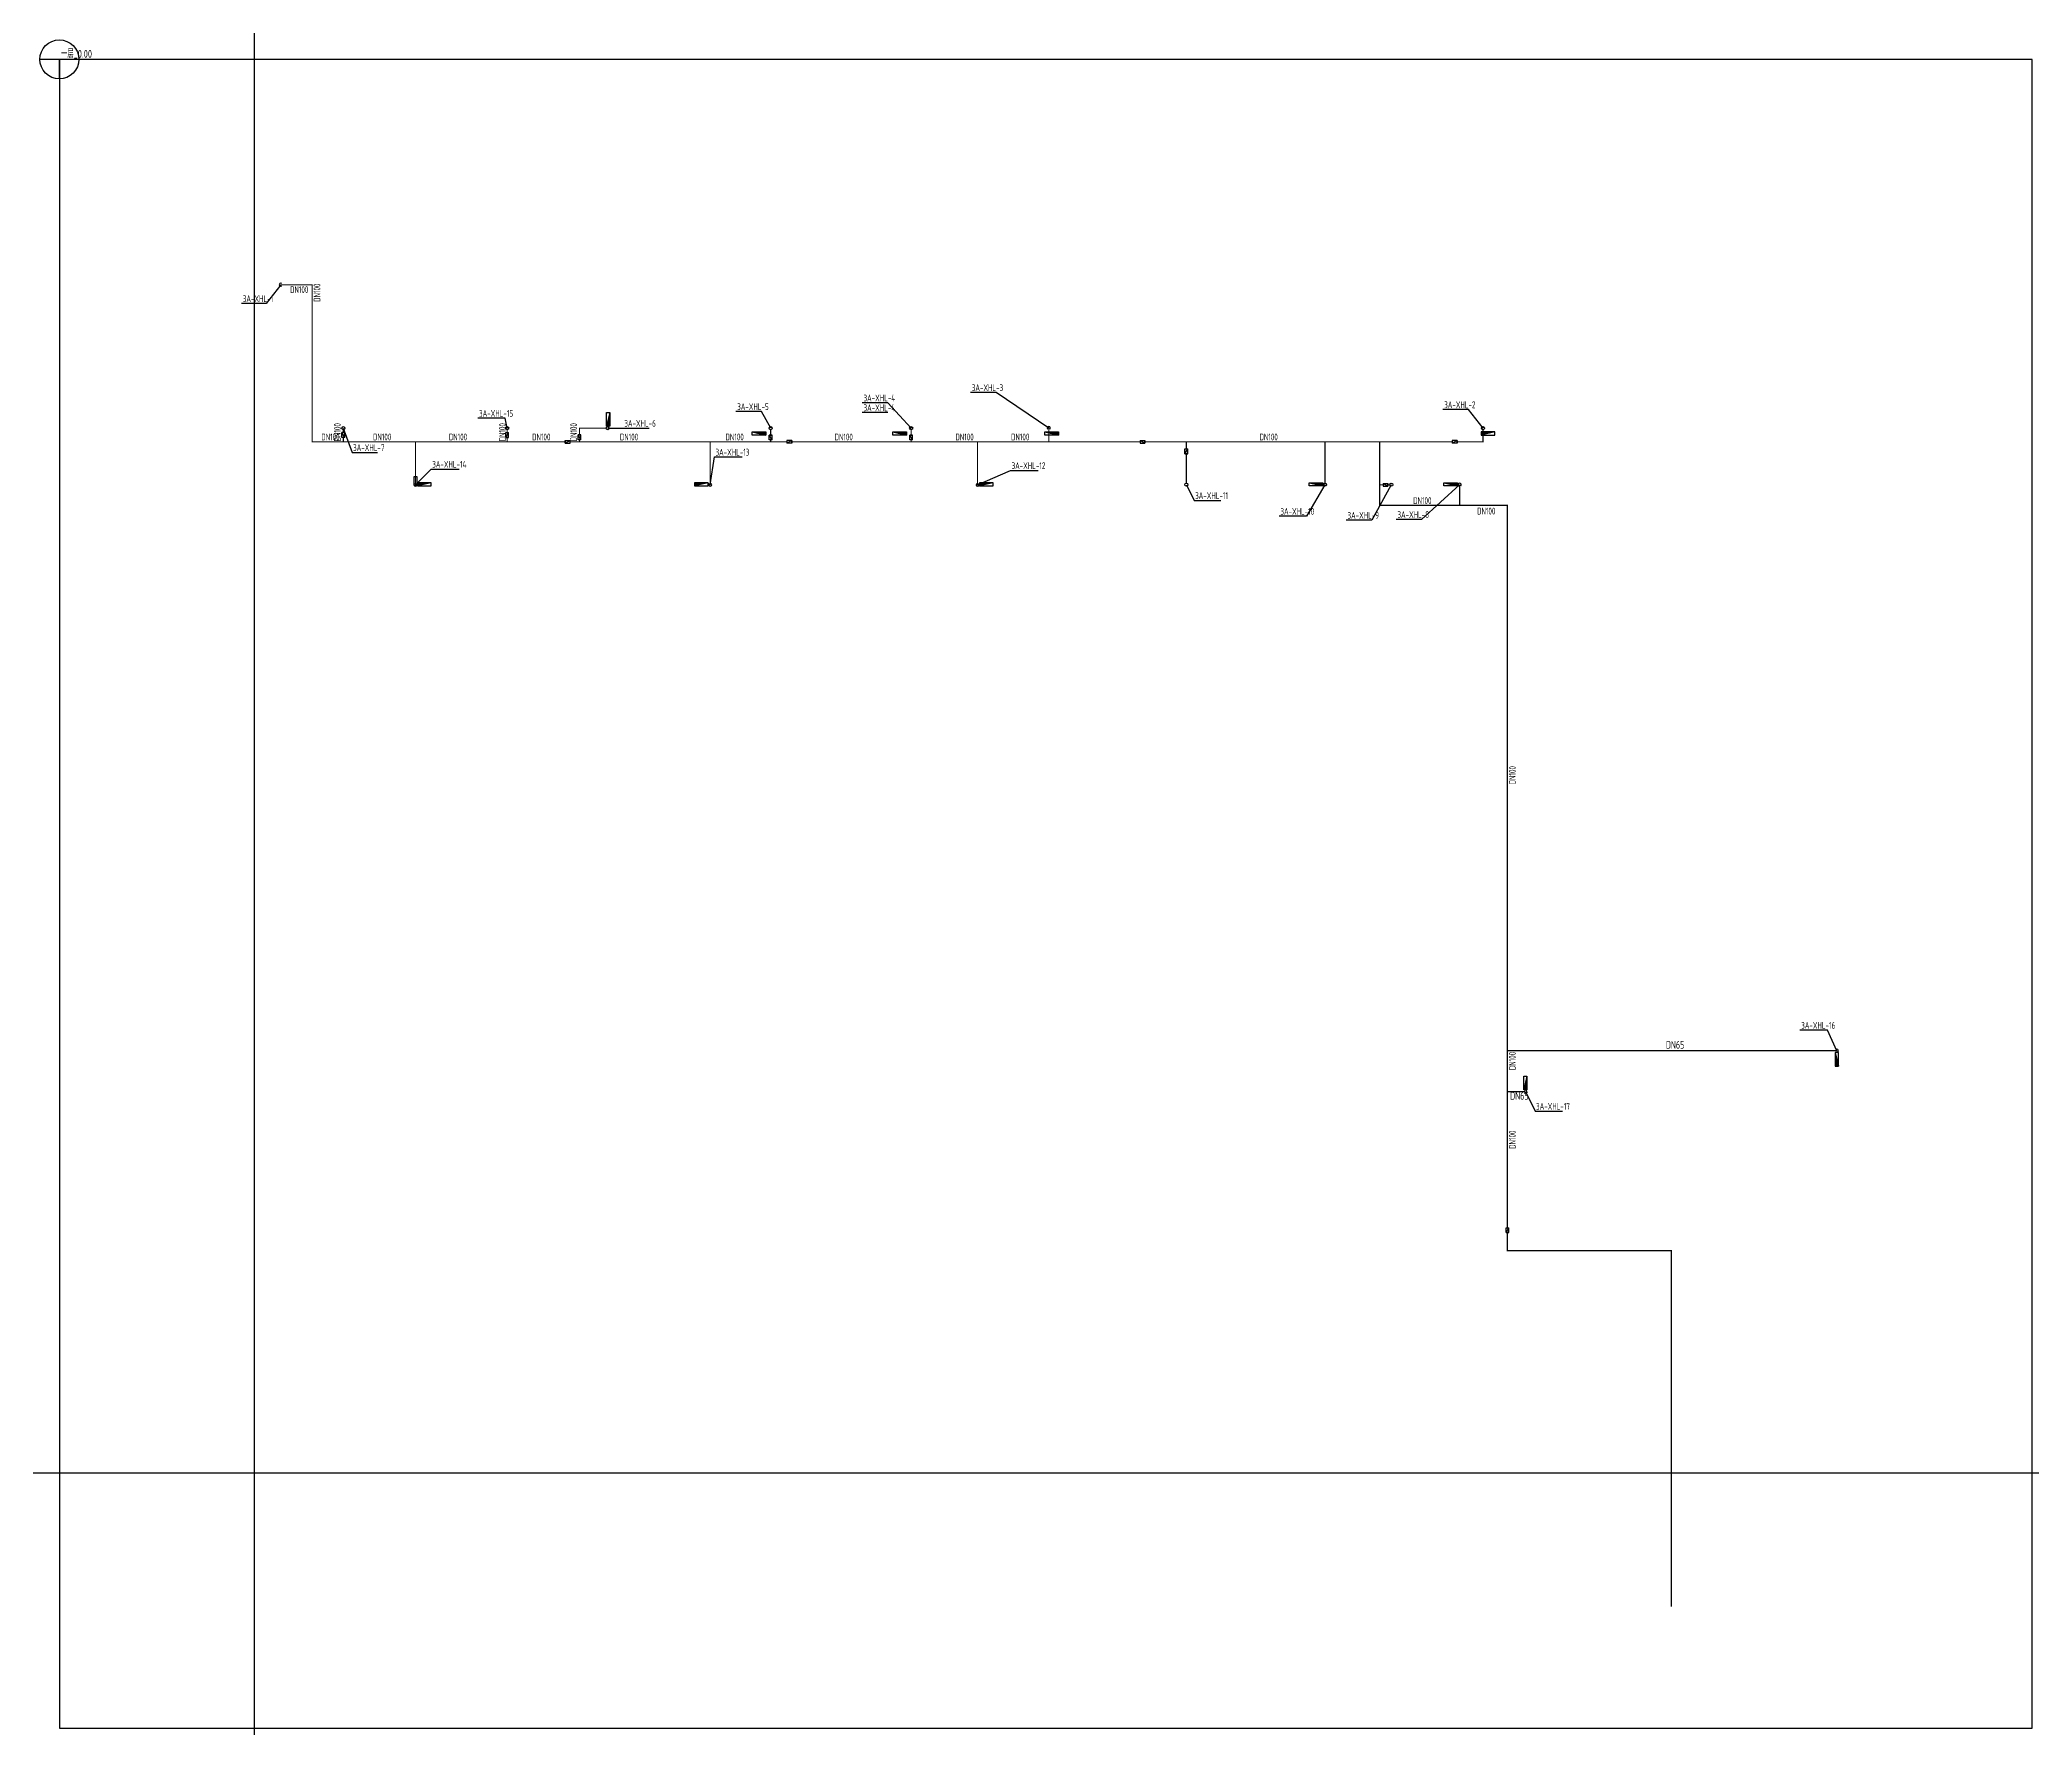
# Model space of a CAD drawing. Header units: millimetres. Extents: x 248770 to 362954, y -904561 to 640477.
# Drawn here: x 260866 to 362954, y 149510 to 236027 of the extents above; entities that cross this region are included whole.
import ezdxf

# ---------------------------------------------------------------- set-up
doc = ezdxf.new("R2010")
doc.units = ezdxf.units.MM
doc.header["$LTSCALE"] = 1000
doc.layers.get('0').update_dxf_attribs({"linetype": 'CONTINUOUS'})
for name, color, linetype in [('3A_0418$0$DOOR_FIRE_TEXT', 252, 'CONTINUOUS'), ('DIM_消防', 3, 'CONTINUOUS'), ('EQUIP_消火栓', 7, 'CONTINUOUS'), ('PIPE-消防', 1, 'CONTINUOUS'), ('S-Xh_注释', 3, 'CONTINUOUS'), ('TEXT_消防', 7, 'CONTINUOUS'), ('VALVE_消防', 7, 'CONTINUOUS'), ('VPIPE-消防', 1, 'CONTINUOUS')]:
    doc.layers.add(name, color=color, linetype=linetype)
doc.styles.add('_TWT_PIPEDN', font='GBENOR', dxfattribs={"width": 0.7, "height": 3.5, "bigfont": 'GBCBIG'})
doc.styles.add('_TWT_SERIAL', font='GBENOR', dxfattribs={"width": 0.7, "height": 3.5, "bigfont": 'GBCBIG'})
doc.styles.get("Standard").update_dxf_attribs({"font": 'GBENOR', "bigfont": 'GBCBIG'})

msp = doc.modelspace()

# ---------------------------------------------------------------- texts
at = {"layer": 'DIM_消防', "color": 7, "style": '_TWT_SERIAL', "width": 0.7}
for s, p in [('3A-XHL-1', (271266, 222588)), ('3A-XHL-4', (303071, 217497, -6810)), ('3A-XHL-3', (308620, 218025)), ('3A-XHL-2', (332828, 217151)), ('3A-XHL-15', (283372, 216708)), ('3A-XHL-6', (290817, 216197)), ('3A-XHL-5', (296600, 217055)), ('3A-XHL-4', (303071, 216997, -6810)), ('3A-XHL-7', (276917, 214954, -6000)), ('3A-XHL-14', (280974, 214099)), ('3A-XHL-13', (295487, 214720)), ('3A-XHL-12', (310658, 214031)), ('3A-XHL-11', (320065, 212497)), ('3A-XHL-10', (324435, 211684)), ('3A-XHL-9', (327871, 211483)), ('3A-XHL-8', (330431, 211523)), ('3A-XHL-16', (351122, 185347)), ('3A-XHL-17', (337534, 181197, -3000))]:
    msp.add_text(s, height=350, dxfattribs=at).set_placement(p)
at = {"layer": 'TEXT_消防', "style": '_TWT_PIPEDN', "width": 0.7}
for s, height, p in [('DN100', 350, (273689, 223052)), ('DN100', 350, (275289, 215502)), ('DN100', 350, (277939, 215502)), ('DN100', 350, (281825, 215502)), ('DN100', 350, (286092, 215502)), ('DN100', 350, (290589, 215502)), ('DN100', 350, (296000, 215502)), ('DN100', 350, (301589, 215502)), ('DN100', 350, (307782, 215502)), ('DN100', 350, (310633, 215502)), ('DN100', 350, (323364, 215502)), ('DN100', 350, (331239, 212241)), ('DN100', 350, (334514, 211702)), ('DN65', 400, (344186, 184327)), ('DN65', 400, (336206, 181714))]:
    msp.add_text(s, height=height, dxfattribs=at).set_placement(p)
for p in [(275241, 222601), (276291, 215450), (284740, 215450), (288391, 215450), (336491, 197875), (336491, 183229), (336491, 179198)]:
    msp.add_text('DN100', height=350, rotation=90, dxfattribs=at).set_placement(p)

# ---------------------------------------------------------------- blocks, each defined once
blk = doc.blocks.new('Floorbase')
for p, q in [((0, 0), (-1000, 0)), ((0, -1000), (0, 0))]:
    blk.add_line(p, q)
blk.add_circle((0, 0), 1000)
at = {"style": '_TWT_PIPEDN', "width": 0.8}
blk.add_attdef('Elevation', (92, 81), '', height=400, dxfattribs=at)
blk = doc.blocks.new('$TwtSys$00000434')
for p, q in [((-0.5, 0.5), (-0.5, -0.5)), ((-0.5, -0.5), (0.5, 0.5)), ((0.5, 0.5), (-0.5, 0.5)), ((0.5, -0.5), (0.5, 0.5)), ((-0.5, -0.5), (0.5, -0.5))]:
    blk.add_line(p, q)
blk.add_solid([(0.5, -0.5), (0.5, 0.5), (-0.5, -0.5)])
blk = doc.blocks.new('$VALVE$00000316')
for p, q in [((-125, 72), (125, -72)), ((-125, 72), (-125, -72)), ((-125, 72), (125, 72)), ((125, 72), (125, -72)), ((-125, -72), (125, -72))]:
    blk.add_line(p, q)
at = {"const_width": 21.1}
blk.add_lwpolyline([(-11, 0, 1), (11, 0, 1)], format="xyb", close=True, dxfattribs=at)
for p in [(-125, 0), (125, 0)]:
    blk.add_point(p)
at = {"color": 7, "flags": 9}
for tag in ['XSIZE', 'YSIZE']:
    blk.add_attdef(tag, (0, 0), '', height=0.5, dxfattribs=at)
blk = doc.blocks.new('$VALVE$00000539')
for p, q in [((-225, 75), (-225, -75)), ((-225, 75), (225, 75)), ((225, 75), (225, -75)), ((225, -75), (-225, -75))]:
    blk.add_line(p, q)

# ---------------------------------------------------------------- hatches: boundary and pattern name
at = {"layer": 'PIPE-消防'}
for points in [[(274816, 223477), (274841, 223477), (274841, 223502)], [(274816, 223477), (274816, 223502), (274841, 223502)], [(274816, 215427), (274791, 215427), (274791, 215397)], [(274816, 215427), (274816, 215397), (274791, 215397)], [(288516, 216127), (288486, 216127), (288486, 216152)], [(288516, 216127), (288516, 216152), (288486, 216152)], [(334816, 215427), (334816, 215397), (334846, 215397)], [(334816, 215427), (334846, 215427), (334846, 215397)], [(329516, 213227), (329516, 213257), (329486, 213257)], [(329516, 213227), (329486, 213227), (329486, 213257)], [(329516, 212177), (329516, 212147), (329486, 212147)], [(329516, 212177), (329486, 212177), (329486, 212147)], [(336066, 212177), (336066, 212207), (336096, 212207)], [(336066, 212177), (336096, 212177), (336096, 212207)], [(336066, 173977), (336036, 173977), (336036, 173947)], [(336066, 173977), (336066, 173947), (336036, 173947)], [(344466, 173977), (344466, 174007), (344496, 174007)], [(344466, 173977), (344496, 173977), (344496, 174007)]]:
    msp.add_hatch(color=256, dxfattribs=at).paths.add_polyline_path(points)

# ---------------------------------------------------------------- linework, layer by layer
msp.add_xline((271866, 225576), (0, 1))
at = {"layer": '3A_0418$0$DOOR_FIRE_TEXT'}
msp.add_xline((953451, 162600), (1, 0), dxfattribs=at)
at = {"layer": 'DIM_消防'}
for p, q in [((273216, 223477), (272462, 222518)), ((272462, 222518), (271196, 222518)), ((309864, 217955), (308550, 217955)), ((312566, 216127), (309864, 217955)), ((284715, 216638), (283302, 216638)), ((284815, 216127, -3000), (284715, 216638)), ((297844, 216985), (296530, 216985)), ((298316, 216127), (297844, 216985)), ((304326, 217427, -6810), (303001, 217427, -6810)), ((304326, 216927, -6810), (303001, 216927, -6810)), ((305516, 216127), (304326, 217427, -6810)), ((334075, 217081), (332758, 217081)), ((334816, 216127), (334075, 217081)), ((276416, 216127, -6000), (276866, 214884, -6000)), ((289966, 216127), (290766, 216127)), ((290766, 216127), (292081, 216127)), ((276866, 214884, -6000), (278171, 214884, -6000)), ((295216, 213227, 3000), (295439, 214650)), ((295439, 214650), (296852, 214650)), ((280116, 213227, 3000), (280926, 214029)), ((280926, 214029), (282350, 214029)), ((308916, 213227, 3000), (310610, 213961)), ((310610, 213961), (312026, 213961)), ((319616, 213227), (320016, 212427)), ((320016, 212427), (321381, 212427)), ((326716, 213227), (325770, 211614)), ((330116, 213227), (329120, 211413)), ((333616, 213227), (331667, 211453)), ((325770, 211614), (324365, 211614)), ((329120, 211413), (327801, 211413)), ((331667, 211453), (330361, 211453)), ((352466, 185277), (351052, 185277)), ((352946, 184227, -3000), (352466, 185277)), ((336986, 182127, -3000), (337486, 181127, -3000)), ((337486, 181127, -3000), (338890, 181127, -3000))]:
    msp.add_line(p, q, dxfattribs=at)
at = {"layer": 'PIPE-消防'}
for points, const_width in [([(274816, 223477), (273216, 223477)], 50), ([(274816, 215427), (274816, 223477)], 50), ([(276416, 215427), (274816, 215427)], 60), ([(276416, 215902), (276416, 216047)], 60), ([(276416, 215427), (276416, 215652)], 60), ([(280116, 215427), (276416, 215427)], 60), ([(280116, 215427), (284815, 215427)], 60), ([(280116, 213227), (280116, 215427)], 60), ([(284815, 215902), (284815, 216047)], 60), ([(284815, 215427), (284815, 215652)], 60), ([(284815, 215427), (287791, 215427)], 60), ([(288041, 215427), (288516, 215427)], 60), ([(288516, 216127), (288516, 215782)], 60), ([(288516, 215532), (288516, 215427)], 60), ([(288516, 215427), (295216, 215427)], 60), ([(288516, 216127), (289886, 216127)], 50), ([(295216, 213227), (295216, 215427)], 60), ([(295216, 215427), (298316, 215427)], 60), ([(298316, 216047), (298316, 215772)], 60), ([(298316, 215522), (298316, 215427)], 60), ([(298316, 215427), (299141, 215427)], 60), ([(299391, 215427), (305516, 215427)], 60), ([(305516, 216047), (305516, 215772)], 60), ([(305516, 215522), (305516, 215427)], 60), ([(305516, 215427), (308916, 215427)], 60), ([(308916, 213227), (308916, 215427)], 60), ([(308916, 215427), (312566, 215427)], 60), ([(312566, 216127), (312566, 215427)], 60), ([(312566, 215427), (317241, 215427)], 60), ([(317491, 215427), (333241, 215427)], 60), ([(319616, 215427), (319616, 215068)], 60), ([(326716, 213227), (326716, 215427)], 60), ([(329516, 215427), (329516, 213227)], 60), ([(333491, 215427), (334816, 215427)], 60), ([(334816, 216047), (334816, 215427)], 60), ([(319616, 214818), (319616, 213307)], 60), ([(329691, 213227), (329516, 213227)], 60), ([(329516, 213227), (329516, 212177)], 60), ([(330036, 213227), (329941, 213227)], 60), ([(333616, 213227), (333616, 212177)], 60), ([(329516, 212177), (333616, 212177)], 60), ([(333616, 212177), (336066, 212177)], 60), ([(336066, 204627), (336066, 212177)], 60), ([(336066, 184227), (336066, 204627)], 60), ([(336066, 184227), (352946, 184227)], 60), ([(336066, 182127), (336066, 184227)], 60), ([(336066, 182127), (336986, 182127)], 60), ([(336066, 175152), (336066, 182127)], 60), ([(336066, 173977), (336066, 174902)], 60), ([(336066, 173977), (344466, 173977)], 60), ([(344466, 173977), (344466, 167002)], 60), ([(344466, 167002), (344466, 155727)], 60)]:
    msp.add_lwpolyline(points, dxfattribs=dict(at, const_width=const_width))
at = {"layer": 'S-Xh_注释'}
msp.add_lwpolyline([(261866, 149510), (362954, 149510), (362954, 235027), (261866, 235027)], close=True, dxfattribs=at)
at = {"layer": 'VPIPE-消防'}
for centre in [(276416, 216127), (284815, 216127), (289966, 216127), (298316, 216127), (305516, 216127), (334816, 216127), (334816, 216127), (319616, 213227), (319616, 213227), (326716, 213227), (330116, 213227)]:
    msp.add_circle(centre, 80, dxfattribs=at)
for centre, start, end in [((273216, 223477), 45, 315), ((312566, 216127), 315, 225), ((280116, 213227), 135, 45), ((295216, 213227), 135, 45), ((308916, 213227), 135, 45), ((333616, 213227), 315, 225), ((352946, 184227), 225, 135), ((336986, 182127), 225, 135)]:
    msp.add_arc(centre, 80, start, end, dxfattribs=at)

# ---------------------------------------------------------------- block references
at = {"layer": 'EQUIP_消火栓', "xscale": 700, "zscale": 700}
for p, yscale, rotation in [((289986, 216577), -160, 270), ((335066, 215857), 160, 179.9999999999997), ((280566, 213247), 160, 179.9999999999997), ((294766, 213247), 160, 179.9999999999997), ((309366, 213247), 160, 179.9999999999997), ((326266, 213247), -160, 359.9999999999997), ((333166, 213247), -160, 359.9999999999997), ((352946, 183777), 160, 269.9999999999997), ((336986, 182577), -160, 270.0000000000003)]:
    msp.add_blockref('$TwtSys$00000434', p, dxfattribs=dict(at, yscale=yscale, rotation=rotation))
at = {"layer": 'EQUIP_消火栓', "xscale": 700, "yscale": -160, "zscale": 700}
for p in [(297716, 215857), (304916, 215857), (312716, 215857)]:
    msp.add_blockref('$TwtSys$00000434', p, dxfattribs=at)
at = {"layer": 'S-Xh_注释', "color": 0}
msp.add_blockref('Floorbase', (261866, 235027), dxfattribs=at).add_auto_attribs({'Elevation': '一层_0.00'})
at = {"layer": 'VALVE_消防', "yscale": -1, "rotation": 89.99999999999761}
msp.add_blockref('$VALVE$00000316', (276416, 215777), dxfattribs=at)
at = {"layer": 'VALVE_消防'}
for name, p, rotation in [('$VALVE$00000316', (284815, 215777), 90), ('$VALVE$00000539', (280116, 213427), 90.00000000001363), ('$VALVE$00000316', (336066, 175027), 89.9999999999996)]:
    msp.add_blockref(name, p, dxfattribs=dict(at, rotation=rotation))
at = {"layer": 'VALVE_消防', "yscale": -1}
msp.add_blockref('$VALVE$00000316', (287916, 215427), dxfattribs=at)
at = {"layer": 'VALVE_消防', "xscale": -1, "rotation": 270}
for p in [(288516, 215657), (298316, 215647), (305516, 215647)]:
    msp.add_blockref('$VALVE$00000316', p, dxfattribs=at)
at = {"layer": 'VALVE_消防', "xscale": -1}
for p in [(299266, 215427), (333366, 215427)]:
    msp.add_blockref('$VALVE$00000316', p, dxfattribs=at)
at = {"layer": 'VALVE_消防'}
msp.add_blockref('$VALVE$00000316', (317366, 215427), dxfattribs=at)
at = {"layer": 'VALVE_消防', "xscale": -1, "yscale": -1}
for p, rotation in [((319616, 214943), 270), ((329816, 213227), 180)]:
    msp.add_blockref('$VALVE$00000316', p, dxfattribs=dict(at, rotation=rotation))

msp.set_redraw_order([(e.dxf.handle, doc.entitydb.next_handle()) for e in msp.query("TEXT MTEXT ATTDEF DIMENSION ARC_DIMENSION")])  # texts and dimensions are drawn at this point

doc.saveas('drawing.dxf')
